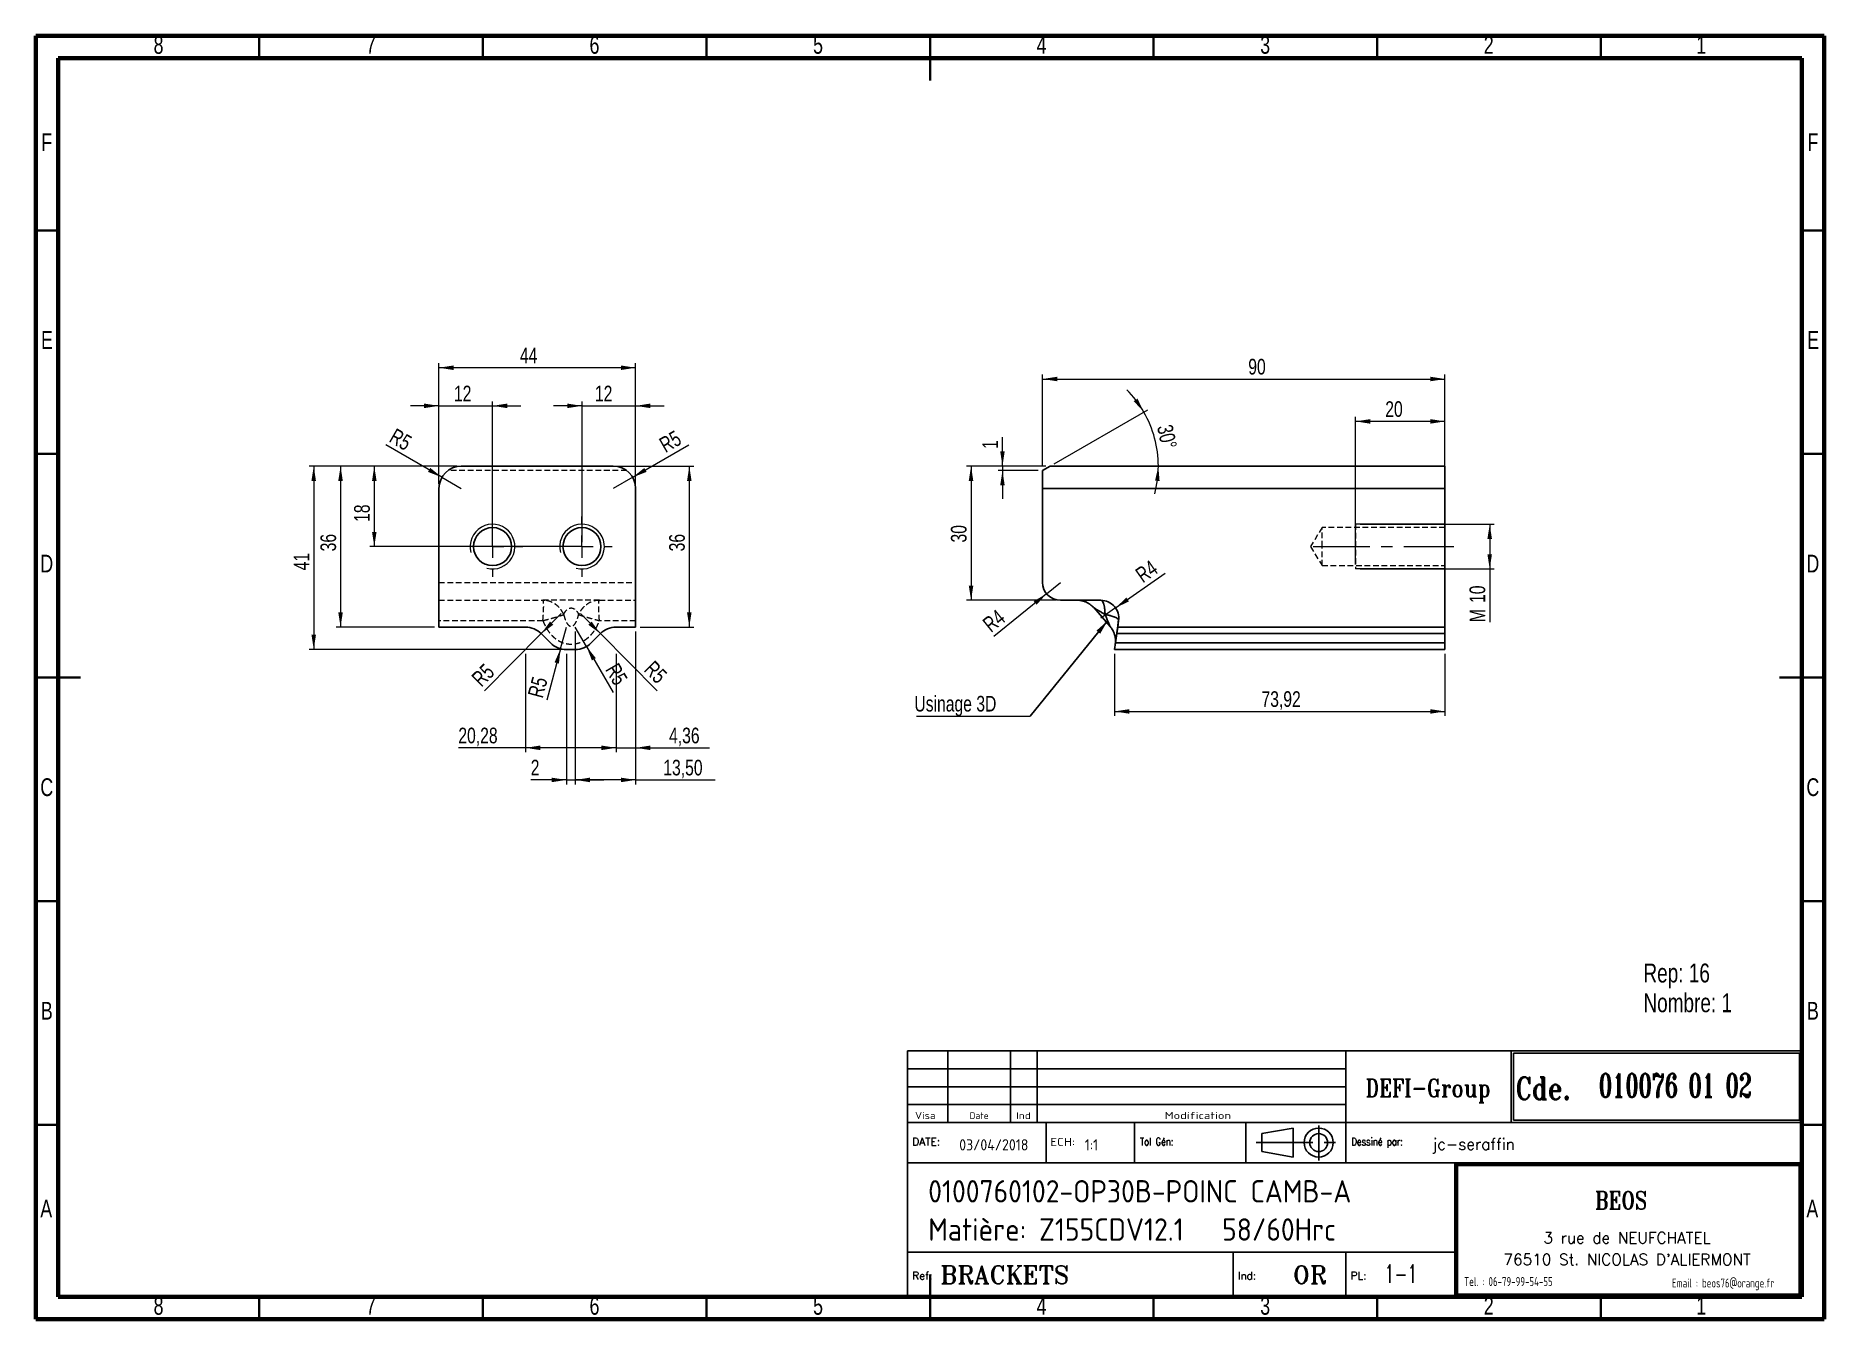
# Model space of a CAD drawing. Header units: millimetres. Extents: x 15 to 415, y 5 to 292.
import ezdxf

# ---------------------------------------------------------------- set-up
doc = ezdxf.new("R2010")
doc.units = ezdxf.units.MM
doc.linetypes.add('CENTERX2', pattern=[20.32, 12.7, -2.54, 2.54, -2.54])
doc.linetypes.add('HIDDEN', pattern=[1.905, 1.27, -0.635])
doc.layers.add('DIMENSIONS', color=176, linetype='Continuous')
doc.styles.add('SLDTEXTSTYLE0', font='TXT', dxfattribs={"width": 0.75})
doc.styles.add('SLDTEXTSTYLE1', font='ISOCP')
doc.styles.add('SLDTEXTSTYLE10', font='ISOCP', dxfattribs={"width": 1.147311})
doc.styles.add('SLDTEXTSTYLE11', font='ISOCP', dxfattribs={"width": 1.385904})
doc.styles.add('SLDTEXTSTYLE12', font='ISOCP', dxfattribs={"width": 1.246461})
doc.styles.add('SLDTEXTSTYLE13', font='ROMAND')
doc.styles.add('SLDTEXTSTYLE2', font='ROMANT', dxfattribs={"width": 0.8})
doc.styles.add('SLDTEXTSTYLE3', font='ISOCP', dxfattribs={"width": 0.8})
doc.styles.add('SLDTEXTSTYLE4', font='ROMANS', dxfattribs={"width": 0.8})
doc.styles.add('SLDTEXTSTYLE5', font='ROMANT')
doc.styles.add('SLDTEXTSTYLE6', font='ROMANS')
doc.styles.add('SLDTEXTSTYLE7', font='ROMANT', dxfattribs={"width": 0.65})
doc.styles.add('SLDTEXTSTYLE8', font='ISOCP', dxfattribs={"width": 1.446157})
doc.styles.add('SLDTEXTSTYLE9', font='ISOCP', dxfattribs={"width": 1.294402})
doc.dimstyles.new('SLDDIMSTYLE0', dxfattribs={"dimtxt": 3.5, "dimasz": 3.302, "dimexe": 0, "dimexo": 0.0625, "dimgap": 0.875, "dimtad": 1, "dimrnd": 1e-09, "dimzin": 12, "dimdsep": 46, "dimtxsty": 'SLDTEXTSTYLE0', "dimsah": 1, "dimcen": 0, "dimadec": 0, "dimazin": 3, "dimtfac": 1, "dimtofl": 0, "dimtmove": 0, "dimatfit": 3, "dimfxl": 1, "dimfrac": 2, "dimtolj": 1, "dimtzin": 12, "dimarcsym": 0})
doc.dimstyles.new('SLDDIMSTYLE1', dxfattribs={"dimtxt": 3.5, "dimasz": 3.302, "dimexe": 0, "dimexo": 0.0625, "dimgap": 0.875, "dimtad": 1, "dimrnd": 1e-09, "dimzin": 12, "dimdsep": 46, "dimtxsty": 'SLDTEXTSTYLE0', "dimsah": 1, "dimcen": 0.09, "dimadec": 0, "dimazin": 3, "dimtfac": 1, "dimtmove": 0, "dimatfit": 0, "dimfxl": 1, "dimfrac": 2, "dimtolj": 1, "dimtzin": 12, "dimarcsym": 0})
doc.dimstyles.new('SLDDIMSTYLE2', dxfattribs={"dimtxt": 3.5, "dimasz": 3.302, "dimexe": 0, "dimexo": 0.0625, "dimgap": 0.875, "dimtad": 1, "dimrnd": 1e-09, "dimzin": 12, "dimdsep": 46, "dimtxsty": 'SLDTEXTSTYLE0', "dimsah": 1, "dimcen": 0.09, "dimadec": 0, "dimazin": 3, "dimtfac": 1, "dimtofl": 0, "dimtmove": 0, "dimatfit": 3, "dimfxl": 1, "dimfrac": 2, "dimtolj": 1, "dimtzin": 12, "dimarcsym": 0})
doc.dimstyles.new('SLDDIMSTYLE3', dxfattribs={"dimtxt": 3.5, "dimasz": 3.302, "dimexe": 0, "dimexo": 0.0625, "dimgap": 0.875, "dimtad": 1, "dimrnd": 1e-09, "dimzin": 12, "dimdsep": 46, "dimtxsty": 'SLDTEXTSTYLE0', "dimsah": 1, "dimcen": 0, "dimadec": 0, "dimazin": 3, "dimtfac": 1, "dimtofl": 0, "dimtmove": 1, "dimatfit": 3, "dimfxl": 1, "dimfrac": 2, "dimtolj": 1, "dimtzin": 12, "dimarcsym": 0})
doc.dimstyles.new('SLDDIMSTYLE4', dxfattribs={"dimtxt": 3.5, "dimasz": 3.302, "dimexe": 0, "dimexo": 0.0625, "dimgap": 0.875, "dimtad": 1, "dimdec": 4, "dimzin": 12, "dimdsep": 46, "dimtxsty": 'SLDTEXTSTYLE0', "dimsah": 1, "dimcen": 0.09, "dimazin": 3, "dimtfac": 1, "dimtofl": 0, "dimtmove": 0, "dimatfit": 3, "dimfxl": 1, "dimfrac": 2, "dimtolj": 1, "dimtzin": 12, "dimarcsym": 0})
doc.dimstyles.new('SLDDIMSTYLE5', dxfattribs={"dimtxt": 0.18, "dimasz": 3.302, "dimexe": 0, "dimexo": 0.0625, "dimgap": 0, "dimtad": 0, "dimtih": 1, "dimtoh": 1, "dimdec": 0, "dimrnd": 1e-09, "dimzin": 0, "dimdsep": 46, "dimtxsty": 'Standard', "dimsah": 1, "dimcen": 0.09, "dimadec": 0, "dimazin": 0, "dimtfac": 3.302, "dimtdec": 0, "dimtofl": 0, "dimtmove": 0, "dimatfit": 3, "dimfxl": 1, "dimfrac": 2, "dimtolj": 1, "dimtzin": 0, "dimarcsym": 0})

msp = doc.modelspace()

# ---------------------------------------------------------------- texts
at = {"color": 7, "linetype": 'Continuous', "lineweight": 0, "char_height": 3.96875, "attachment_point": 2, "style": 'SLDTEXTSTYLE0'}
for s, insert in [('8', (42.46004, 291.97306)), ('6', (139.96004, 291.97306)), ('3', (289.96004, 291.97306)), ('2', (339.96004, 291.97306)), ('7', (89.96004, 291.97306)), ('5', (189.96004, 291.97306)), ('4', (239.96004, 291.97306)), ('1', (387.46004, 291.97306)), ('F', (17.45774, 270.22306)), ('F', (412.45774, 270.22306)), ('E', (17.50781, 225.97306)), ('E', (412.50781, 225.97306)), ('D', (17.45269, 175.97306)), ('D', (412.45269, 175.97306)), ('C', (17.45866, 125.97306)), ('C', (412.45866, 125.97306)), ('B', (17.4706, 75.97306)), ('B', (412.4706, 75.97306)), ('A', (17.33969, 31.72306)), ('A', (412.33969, 31.72306)), ('8', (42.46004, 9.97306)), ('7', (89.96004, 9.97306)), ('6', (139.96004, 9.97306)), ('5', (189.96004, 9.97306)), ('4', (239.96004, 9.97306)), ('3', (289.96004, 9.97306)), ('2', (339.96004, 9.97306)), ('1', (387.46004, 9.97306))]:
    msp.add_mtext(s, dxfattribs=dict(at, insert=insert))
at = {"layer": 'DIMENSIONS'}
for s, insert, char_height, attachment_point, style in [('DEFI-Group', (326.4195, 58.70072), 4, 2, 'SLDTEXTSTYLE2'), ('Cde.', (346, 59.12589), 5, 1, 'SLDTEXTSTYLE2'), ('010076 01 02', (364.6307, 59.93983), 5.2916667, 1, 'SLDTEXTSTYLE7'), ('Visa', (211.6551, 51.34751), 1.567052, 1, 'SLDTEXTSTYLE12'), ('Date', (223.82407, 51.28334), 1.492431, 1, 'SLDTEXTSTYLE10'), ('Ind', (234.25446, 51.28334), 1.492431, 1, 'SLDTEXTSTYLE11'), ('Modification', (267.48919, 51.34751), 1.5670523, 1, 'SLDTEXTSTYLE8'), ('DATE:', (211.03411, 45.59841), 1.727675, 1, 'SLDTEXTSTYLE6'), ('03/04/2018', (221.53289, 45.25347), 2.5, 1, 'SLDTEXTSTYLE1'), ('ECH:', (241.91066, 45.55991), 1.814059, 1, 'SLDTEXTSTYLE9'), ('1:1', (249.61977, 45.24035), 2.5, 1, 'SLDTEXTSTYLE1'), ('Tol Gén:', (261.95157, 45.59841), 1.727675, 1, 'SLDTEXTSTYLE4'), ('Dessiné par:', (309.22087, 45.59841), 1.7276752, 1, 'SLDTEXTSTYLE4'), ('jc-seraffin', (327.35515, 45.41997), 2.5, 1, 'SLDTEXTSTYLE5'), ('0100760102-OP30B-POINC CAMB-A', (214.60273, 36.10658), 5, 1, 'SLDTEXTSTYLE1'), ('BEOS', (369.57079, 33.59488), 4, 2, 'SLDTEXTSTYLE2'), ('Matière: Z155CDV12.1   58/60Hrc', (214.60273, 27.56351), 5, 1, 'SLDTEXTSTYLE1'), ('3 rue de NEUFCHATEL', (370.90924, 24.44835), 2.5, 2, 'SLDTEXTSTYLE13'), ('BRACKETS', (217.33673, 16.95138), 4, 1, 'SLDTEXTSTYLE5'), ('OR', (296.19394, 16.95138), 4, 1, 'SLDTEXTSTYLE5'), ('1-1', (316.65089, 17.17305), 4, 1, 'SLDTEXTSTYLE7'), ("76510 St. NICOLAS D'ALIERMONT", (370.90254, 19.62324), 2.5, 2, 'SLDTEXTSTYLE13'), ('Ref:', (211.03411, 15.59841), 1.727675, 1, 'SLDTEXTSTYLE6'), ('Ind:', (283.82565, 15.59841), 1.727675, 1, 'SLDTEXTSTYLE6'), ('PL:', (309.03411, 15.59841), 1.727675, 1, 'SLDTEXTSTYLE6'), ('Tel. : 06-79-99-54-55', (344.36027, 14.42858), 2, 2, 'SLDTEXTSTYLE3'), ('Email : beos76@orange.fr', (392.37248, 14.0972), 2, 2, 'SLDTEXTSTYLE3')]:
    msp.add_mtext(s, dxfattribs=dict(at, insert=insert, char_height=char_height, attachment_point=attachment_point, style=style))

# ---------------------------------------------------------------- blocks, each defined once
blk = doc.blocks.new('SW_NOTE_0')
at = {"color": 0, "linetype": 'Continuous', "lineweight": 0, "char_height": 4.233, "attachment_point": 1, "style": 'SLDTEXTSTYLE0'}
for s, insert in [('Rep: 16', (0, 5.46)), ('Nombre: 1', (0, -1.19))]:
    blk.add_mtext(s, dxfattribs=dict(at, insert=insert))
blk = doc.blocks.new('_D')
at = {"color": 7, "linetype": 'Continuous', "lineweight": 18}
for q in [(93.31, 200.52), (110.17, 190.79)]:
    blk.add_line((105.84, 193.29), q, dxfattribs=at)
blk.add_solid([(105.84, 193.29), (103.23, 195.38), (102.72, 194.5)], dxfattribs=at)
at = {"color": 7, "linetype": 'Continuous', "lineweight": 18, "insert": (95.54, 204.4), "char_height": 3.5, "attachment_point": 1, "rotation": 330, "style": 'SLDTEXTSTYLE0'}
blk.add_mtext('R5', dxfattribs=at)
blk = doc.blocks.new('_D_1')
at = {"color": 7, "linetype": 'Continuous', "lineweight": 18}
for q in [(161.03, 200.52), (144.17, 190.79)]:
    blk.add_line((148.5, 193.29), q, dxfattribs=at)
blk.add_solid([(148.5, 193.29), (151.61, 194.5), (151.1, 195.38)], dxfattribs=at)
at = {"color": 7, "linetype": 'Continuous', "lineweight": 18, "insert": (154.09, 201.69), "char_height": 3.5, "attachment_point": 1, "rotation": 30, "style": 'SLDTEXTSTYLE0'}
blk.add_mtext('R5', dxfattribs=at)
blk = doc.blocks.new('_D_2')
at = {"color": 7, "linetype": 'Continuous', "lineweight": 18}
for p, q in [((105.17, 209.27), (98.82, 209.27)), ((105.17, 191.79), (105.17, 210.27)), ((105.17, 209.27), (117.17, 209.27)), ((117.17, 178.79), (117.17, 210.27)), ((117.17, 209.27), (123.52, 209.27))]:
    blk.add_line(p, q, dxfattribs=at)
for points in [[(105.17, 209.27), (101.86, 209.78), (101.86, 208.76)], [(117.17, 209.27), (120.47, 208.76), (120.47, 209.78)]]:
    blk.add_solid(points, dxfattribs=at)
at = {"color": 7, "linetype": 'Continuous', "lineweight": 18, "insert": (108.53, 213.78), "char_height": 3.5, "attachment_point": 1, "style": 'SLDTEXTSTYLE0'}
blk.add_mtext('12', dxfattribs=at)
blk = doc.blocks.new('_D_3')
at = {"color": 7, "linetype": 'Continuous', "lineweight": 18}
for p, q in [((137.17, 209.27), (130.82, 209.27)), ((137.17, 178.79), (137.17, 210.27)), ((137.17, 209.27), (149.17, 209.27)), ((149.17, 191.79), (149.17, 210.27)), ((149.17, 209.27), (155.52, 209.27))]:
    blk.add_line(p, q, dxfattribs=at)
for points in [[(137.17, 209.27), (133.86, 209.78), (133.86, 208.76)], [(149.17, 209.27), (152.47, 208.76), (152.47, 209.78)]]:
    blk.add_solid(points, dxfattribs=at)
at = {"color": 7, "linetype": 'Continuous', "lineweight": 18, "insert": (140.06, 213.78), "char_height": 3.5, "attachment_point": 1, "style": 'SLDTEXTSTYLE0'}
blk.add_mtext('12', dxfattribs=at)
blk = doc.blocks.new('_D_4')
at = {"color": 7, "linetype": 'Continuous', "lineweight": 18}
for p, q in [((105.17, 191.79), (105.17, 218.79)), ((149.17, 217.79), (105.17, 217.79)), ((149.17, 191.79), (149.17, 218.79))]:
    blk.add_line(p, q, dxfattribs=at)
for points in [[(105.17, 217.79), (108.47, 217.28), (108.47, 218.3)], [(149.17, 217.79), (145.86, 218.3), (145.86, 217.28)]]:
    blk.add_solid(points, dxfattribs=at)
at = {"color": 7, "linetype": 'Continuous', "lineweight": 18, "insert": (123.28, 222.3), "char_height": 3.5, "attachment_point": 1, "style": 'SLDTEXTSTYLE0'}
blk.add_mtext('44', dxfattribs=at)
blk = doc.blocks.new('_D_5')
at = {"color": 7, "linetype": 'Continuous', "lineweight": 18}
for p, q in [((109.17, 195.79), (89.71, 195.79)), ((90.71, 195.79), (90.71, 177.79)), ((136.17, 177.79), (89.71, 177.79))]:
    blk.add_line(p, q, dxfattribs=at)
for points in [[(90.71, 195.79), (90.21, 192.49), (91.22, 192.49)], [(90.71, 177.79), (91.22, 181.09), (90.21, 181.09)]]:
    blk.add_solid(points, dxfattribs=at)
at = {"color": 7, "linetype": 'Continuous', "lineweight": 18, "insert": (86.2, 183.31), "char_height": 3.5, "attachment_point": 1, "rotation": 90, "style": 'SLDTEXTSTYLE0'}
blk.add_mtext('18', dxfattribs=at)
blk = doc.blocks.new('_D_6')
at = {"color": 7, "linetype": 'Continuous', "lineweight": 18}
for p, q in [((109.17, 195.79), (82.17, 195.79)), ((83.17, 195.79), (83.17, 159.79)), ((104.17, 159.79), (82.17, 159.79))]:
    blk.add_line(p, q, dxfattribs=at)
for points in [[(83.17, 195.79), (82.66, 192.49), (83.67, 192.49)], [(83.17, 159.79), (83.67, 163.09), (82.66, 163.09)]]:
    blk.add_solid(points, dxfattribs=at)
at = {"color": 7, "linetype": 'Continuous', "lineweight": 18, "insert": (78.66, 176.72), "char_height": 3.5, "attachment_point": 1, "rotation": 90, "style": 'SLDTEXTSTYLE0'}
blk.add_mtext('36', dxfattribs=at)
blk = doc.blocks.new('_D_7')
at = {"color": 7, "linetype": 'Continuous', "lineweight": 18}
for p, q in [((145.17, 195.79), (162.17, 195.79)), ((161.17, 195.79), (161.17, 159.79)), ((150.17, 159.79), (162.17, 159.79))]:
    blk.add_line(p, q, dxfattribs=at)
for points in [[(161.17, 195.79), (160.66, 192.49), (161.67, 192.49)], [(161.17, 159.79), (161.67, 163.09), (160.66, 163.09)]]:
    blk.add_solid(points, dxfattribs=at)
at = {"color": 7, "linetype": 'Continuous', "lineweight": 18, "insert": (156.65, 176.72), "char_height": 3.5, "attachment_point": 1, "rotation": 90, "style": 'SLDTEXTSTYLE0'}
blk.add_mtext('36', dxfattribs=at)
blk = doc.blocks.new('_D_8')
at = {"color": 7, "linetype": 'Continuous', "lineweight": 18}
for p, q in [((109.17, 195.79), (76.17, 195.79)), ((77.17, 195.79), (77.17, 154.79)), ((132.67, 154.79), (76.17, 154.79))]:
    blk.add_line(p, q, dxfattribs=at)
for points in [[(77.17, 195.79), (76.66, 192.49), (77.67, 192.49)], [(77.17, 154.79), (77.67, 158.09), (76.66, 158.09)]]:
    blk.add_solid(points, dxfattribs=at)
at = {"color": 7, "linetype": 'Continuous', "lineweight": 18, "insert": (72.66, 172.48), "char_height": 3.5, "attachment_point": 1, "rotation": 90, "style": 'SLDTEXTSTYLE0'}
blk.add_mtext('41', dxfattribs=at)
blk = doc.blocks.new('_D_9')
at = {"color": 7, "linetype": 'Continuous', "lineweight": 18}
for p, q in [((135.67, 158.79), (135.67, 124.61)), ((149.17, 158.79), (149.17, 124.61)), ((149.17, 125.61), (135.67, 125.61)), ((149.17, 125.61), (166.98, 125.61))]:
    blk.add_line(p, q, dxfattribs=at)
for points in [[(135.67, 125.61), (138.97, 125.1), (138.97, 126.12)], [(149.17, 125.61), (145.86, 126.12), (145.86, 125.1)]]:
    blk.add_solid(points, dxfattribs=at)
at = {"color": 7, "linetype": 'Continuous', "lineweight": 18, "insert": (155.35, 130.12), "char_height": 3.5, "attachment_point": 1, "style": 'SLDTEXTSTYLE0'}
blk.add_mtext('13,50', dxfattribs=at)
blk = doc.blocks.new('_D_10')
at = {"color": 7, "linetype": 'Continuous', "lineweight": 18}
for p, q in [((133.67, 153.79), (133.67, 124.61)), ((135.67, 153.79), (135.67, 124.61)), ((133.67, 125.61), (125.7, 125.61)), ((133.67, 125.61), (135.67, 125.61)), ((135.67, 125.61), (142.02, 125.61))]:
    blk.add_line(p, q, dxfattribs=at)
for points in [[(133.67, 125.61), (130.36, 126.12), (130.36, 125.1)], [(135.67, 125.61), (138.97, 125.1), (138.97, 126.12)]]:
    blk.add_solid(points, dxfattribs=at)
at = {"color": 7, "linetype": 'Continuous', "lineweight": 18, "insert": (125.7, 130.12), "char_height": 3.5, "attachment_point": 1, "style": 'SLDTEXTSTYLE0'}
blk.add_mtext('2', dxfattribs=at)
blk = doc.blocks.new('_D_11')
at = {"color": 7, "linetype": 'Continuous', "lineweight": 18}
for q in [(136.81, 162.84), (153.95, 145.52)]:
    blk.add_line((141.27, 158.32), q, dxfattribs=at)
blk.add_solid([(141.27, 158.32), (139.31, 161.03), (138.59, 160.31)], dxfattribs=at)
at = {"color": 7, "linetype": 'Continuous', "lineweight": 18, "insert": (153.31, 152.54), "char_height": 3.5, "attachment_point": 1, "rotation": 315, "style": 'SLDTEXTSTYLE0'}
blk.add_mtext('R5', dxfattribs=at)
blk = doc.blocks.new('_D_12')
at = {"color": 7, "linetype": 'Continuous', "lineweight": 18}
for q in [(132.53, 162.84), (115.38, 145.52)]:
    blk.add_line((128.06, 158.32), q, dxfattribs=at)
blk.add_solid([(128.06, 158.32), (130.74, 160.31), (130.02, 161.03)], dxfattribs=at)
at = {"color": 7, "linetype": 'Continuous', "lineweight": 18, "insert": (112.19, 148.71), "char_height": 3.5, "attachment_point": 1, "rotation": 45, "style": 'SLDTEXTSTYLE0'}
blk.add_mtext('R5', dxfattribs=at)
blk = doc.blocks.new('_D_13')
at = {"color": 7, "linetype": 'Continuous', "lineweight": 18}
for q in [(133.67, 159.79), (129.29, 143.47)]:
    blk.add_line((132.37, 154.96), q, dxfattribs=at)
blk.add_solid([(132.37, 154.96), (131.03, 151.9), (132.01, 151.64)], dxfattribs=at)
at = {"color": 7, "linetype": 'Continuous', "lineweight": 18, "insert": (124.98, 144.62), "char_height": 3.5, "attachment_point": 1, "rotation": 75, "style": 'SLDTEXTSTYLE0'}
blk.add_mtext('R5', dxfattribs=at)
blk = doc.blocks.new('_D_14')
at = {"color": 7, "linetype": 'Continuous', "lineweight": 18}
for q in [(135.67, 159.79), (144.13, 145.13)]:
    blk.add_line((138.17, 155.46), q, dxfattribs=at)
blk.add_solid([(138.17, 155.46), (139.38, 152.34), (140.26, 152.85)], dxfattribs=at)
at = {"color": 7, "linetype": 'Continuous', "lineweight": 18, "insert": (145.28, 152.06), "char_height": 3.5, "attachment_point": 1, "rotation": 300, "style": 'SLDTEXTSTYLE0'}
blk.add_mtext('R5', dxfattribs=at)
blk = doc.blocks.new('_D_15')
at = {"color": 7, "linetype": 'Continuous', "lineweight": 18}
for p, q in [((149.17, 158.79), (149.17, 131.79)), ((144.81, 153.79), (144.81, 131.79)), ((144.81, 132.79), (138.46, 132.79)), ((144.81, 132.79), (149.17, 132.79)), ((149.17, 132.79), (165.69, 132.79))]:
    blk.add_line(p, q, dxfattribs=at)
for points in [[(144.81, 132.79), (141.51, 133.3), (141.51, 132.28)], [(149.17, 132.79), (152.47, 132.28), (152.47, 133.3)]]:
    blk.add_solid(points, dxfattribs=at)
at = {"color": 7, "linetype": 'Continuous', "lineweight": 18, "insert": (156.64, 137.3), "char_height": 3.5, "attachment_point": 1, "style": 'SLDTEXTSTYLE0'}
blk.add_mtext('4,36', dxfattribs=at)
blk = doc.blocks.new('_D_16')
at = {"color": 7, "linetype": 'Continuous', "lineweight": 18}
for p, q in [((124.52, 153.79), (124.52, 131.79)), ((144.81, 153.79), (144.81, 131.79)), ((124.52, 132.79), (109.51, 132.79)), ((144.81, 132.79), (124.52, 132.79))]:
    blk.add_line(p, q, dxfattribs=at)
for points in [[(124.52, 132.79), (127.83, 132.28), (127.83, 133.3)], [(144.81, 132.79), (141.51, 133.3), (141.51, 132.28)]]:
    blk.add_solid(points, dxfattribs=at)
at = {"color": 7, "linetype": 'Continuous', "lineweight": 18, "insert": (109.51, 137.3), "char_height": 3.5, "attachment_point": 1, "style": 'SLDTEXTSTYLE0'}
blk.add_mtext('20,28', dxfattribs=at)
blk = doc.blocks.new('SW_CENTERMARKSYMBOL_0')
at = {"color": 0, "linetype": 'Continuous', "lineweight": 0}
for p, q in [((0, 5), (0, 6.75)), ((-5, 0), (-6.75, 0)), ((0, 0), (-2.5, 0)), ((0, 0), (0, 2.5)), ((0, 0), (0, -2.5)), ((0, 0), (2.5, 0)), ((5, 0), (6.75, 0)), ((0, -5), (0, -6.75))]:
    blk.add_line(p, q, dxfattribs=at)
blk = doc.blocks.new('SW_CENTERMARKSYMBOL_1')
at = {"color": 0, "linetype": 'Continuous', "lineweight": 0}
for p, q in [((0, 5), (0, 6.75)), ((-5, 0), (-6.75, 0)), ((0, 0), (-2.5, 0)), ((0, 0), (0, 2.5)), ((0, 0), (0, -2.5)), ((0, 0), (2.5, 0)), ((5, 0), (6.75, 0)), ((0, -5), (0, -6.75))]:
    blk.add_line(p, q, dxfattribs=at)
blk = doc.blocks.new('_D_17')
at = {"color": 7, "linetype": 'Continuous', "lineweight": 18}
for p, q in [((311.18, 182.79), (341.18, 182.79)), ((340.18, 182.79), (340.18, 172.79)), ((311.18, 172.79), (341.18, 172.79)), ((340.18, 172.79), (340.18, 160.9))]:
    blk.add_line(p, q, dxfattribs=at)
for points in [[(340.18, 182.79), (339.67, 179.49), (340.69, 179.49)], [(340.18, 172.79), (340.69, 176.09), (339.67, 176.09)]]:
    blk.add_solid(points, dxfattribs=at)
at = {"color": 7, "linetype": 'Continuous', "lineweight": 18, "char_height": 3.5, "attachment_point": 1, "rotation": 90, "style": 'SLDTEXTSTYLE0'}
for s, insert in [('10', (335.67, 165.19)), ('M', (335.67, 160.9))]:
    blk.add_mtext(s, dxfattribs=dict(at, insert=insert))
blk = doc.blocks.new('_D_18')
at = {"color": 7, "linetype": 'Continuous', "lineweight": 18}
for p, q in [((310.18, 173.79), (310.18, 206.79)), ((330.18, 205.79), (310.18, 205.79)), ((330.18, 173.79), (330.18, 206.79))]:
    blk.add_line(p, q, dxfattribs=at)
for points in [[(310.18, 205.79), (313.48, 205.28), (313.48, 206.3)], [(330.18, 205.79), (326.88, 206.3), (326.88, 205.28)]]:
    blk.add_solid(points, dxfattribs=at)
at = {"color": 7, "linetype": 'Continuous', "lineweight": 18, "insert": (316.82, 210.3), "char_height": 3.5, "attachment_point": 1, "style": 'SLDTEXTSTYLE0'}
blk.add_mtext('20', dxfattribs=at)
blk = doc.blocks.new('_D_19')
at = {"color": 7, "linetype": 'Continuous', "lineweight": 18}
for p, q in [((231.21, 195.79), (231.21, 202.23)), ((240.91, 195.79), (230.21, 195.79)), ((239.18, 194.79), (230.21, 194.79)), ((231.21, 195.79), (231.21, 194.79)), ((231.21, 194.79), (231.21, 188.44))]:
    blk.add_line(p, q, dxfattribs=at)
for points in [[(231.21, 195.79), (231.71, 199.09), (230.7, 199.09)], [(231.21, 194.79), (230.7, 191.49), (231.71, 191.49)]]:
    blk.add_solid(points, dxfattribs=at)
at = {"color": 7, "linetype": 'Continuous', "lineweight": 18, "insert": (226.69, 199.64), "char_height": 3.5, "attachment_point": 1, "rotation": 90, "style": 'SLDTEXTSTYLE0'}
blk.add_mtext('1', dxfattribs=at)
blk = doc.blocks.new('_D_20')
at = {"color": 7, "linetype": 'Continuous', "lineweight": 18}
blk.add_line((242.78, 196.29), (263.7, 208.37), dxfattribs=at)
for start, end in [(30, 44.9497), (0, 30), (345.0503, 0)]:
    blk.add_arc((241.91, 195.79), 24.16, start, end, dxfattribs=at)
for points in [[(262.83, 207.87), (261.41, 210.89), (260.57, 210.32)], [(266.07, 195.79), (265.34, 192.53), (266.35, 192.46)]]:
    blk.add_solid(points, dxfattribs=at)
at = {"color": 7, "linetype": 'Continuous', "lineweight": 18, "insert": (269.17, 205.34), "char_height": 3.5, "attachment_point": 1, "rotation": 282.304, "style": 'SLDTEXTSTYLE0'}
blk.add_mtext('30°', dxfattribs=at)
blk = doc.blocks.new('_D_21')
at = {"color": 7, "linetype": 'Continuous', "lineweight": 18}
for p, q in [((240.91, 195.79), (223.18, 195.79)), ((224.18, 195.79), (224.18, 165.79)), ((243.18, 165.79), (223.18, 165.79))]:
    blk.add_line(p, q, dxfattribs=at)
for points in [[(224.18, 195.79), (223.67, 192.49), (224.69, 192.49)], [(224.18, 165.79), (224.69, 169.09), (223.67, 169.09)]]:
    blk.add_solid(points, dxfattribs=at)
at = {"color": 7, "linetype": 'Continuous', "lineweight": 18, "insert": (219.67, 178.7), "char_height": 3.5, "attachment_point": 1, "rotation": 90, "style": 'SLDTEXTSTYLE0'}
blk.add_mtext('30', dxfattribs=at)
blk = doc.blocks.new('_D_22')
at = {"color": 7, "linetype": 'Continuous', "lineweight": 18}
for q in [(267.6, 171.84), (253.22, 161.79)]:
    blk.add_line((256.5, 164.08), q, dxfattribs=at)
blk.add_solid([(256.5, 164.08), (259.5, 165.55), (258.91, 166.39)], dxfattribs=at)
at = {"color": 7, "linetype": 'Continuous', "lineweight": 18, "insert": (260.6, 172.4), "char_height": 3.5, "attachment_point": 1, "rotation": 34.948, "style": 'SLDTEXTSTYLE0'}
blk.add_mtext('R4', dxfattribs=at)
blk = doc.blocks.new('_D_23')
at = {"color": 7, "linetype": 'Continuous', "lineweight": 18}
for q in [(244.18, 169.79), (229.28, 157.67)]:
    blk.add_line((241.08, 167.26), q, dxfattribs=at)
blk.add_solid([(241.08, 167.26), (238.19, 165.57), (238.84, 164.79)], dxfattribs=at)
at = {"color": 7, "linetype": 'Continuous', "lineweight": 18, "insert": (226.45, 161.14), "char_height": 3.5, "attachment_point": 1, "rotation": 39.1258, "style": 'SLDTEXTSTYLE0'}
blk.add_mtext('R4', dxfattribs=at)
blk = doc.blocks.new('_D_24')
at = {"color": 7, "linetype": 'Continuous', "lineweight": 18}
for p, q in [((256.26, 153.79), (256.26, 139.93)), ((330.18, 153.79), (330.18, 139.93)), ((256.26, 140.93), (330.18, 140.93))]:
    blk.add_line(p, q, dxfattribs=at)
for points in [[(256.26, 140.93), (259.57, 140.42), (259.57, 141.43)], [(330.18, 140.93), (326.88, 141.43), (326.88, 140.42)]]:
    blk.add_solid(points, dxfattribs=at)
at = {"color": 7, "linetype": 'Continuous', "lineweight": 18, "insert": (289.14, 145.44), "char_height": 3.5, "attachment_point": 1, "style": 'SLDTEXTSTYLE0'}
blk.add_mtext('73,92', dxfattribs=at)
blk = doc.blocks.new('_D_25')
at = {"color": 7, "linetype": 'Continuous', "lineweight": 18}
for p, q in [((240.18, 195.79), (240.18, 216.27)), ((330.18, 196.79), (330.18, 216.27)), ((240.18, 215.27), (330.18, 215.27))]:
    blk.add_line(p, q, dxfattribs=at)
for points in [[(240.18, 215.27), (243.48, 214.76), (243.48, 215.78)], [(330.18, 215.27), (326.88, 215.78), (326.88, 214.76)]]:
    blk.add_solid(points, dxfattribs=at)
at = {"color": 7, "linetype": 'Continuous', "lineweight": 18, "insert": (286.18, 219.78), "char_height": 3.5, "attachment_point": 1, "style": 'SLDTEXTSTYLE0'}
blk.add_mtext('90', dxfattribs=at)
blk = doc.blocks.new('SW_NOTE_1')
at = {"color": 0, "linetype": 'Continuous', "lineweight": 0}
blk.add_line((-25.44, 0), (0, 0), dxfattribs=at)
at = {"color": 0, "linetype": 'Continuous', "lineweight": 0, "insert": (-25.93, 4.52), "char_height": 3.5, "attachment_point": 1, "style": 'SLDTEXTSTYLE0'}
blk.add_mtext('Usinage 3D', dxfattribs=at)

# ---------------------------------------------------------------- dimensions: what is measured, and where the dimension line sits
at = {"color": 7, "linetype": 'Continuous', "lineweight": 18}
for base, p1, p2, dimstyle, picture, middle in [((105.16677, 217.78809), (149.16677, 190.78809), (105.16677, 190.78809), 'SLDDIMSTYLE2', '_D_4', (125.8617, 217.78809)), ((330.17949, 215.26919), (240.17949, 194.78809), (330.17949, 195.78809), 'SLDDIMSTYLE2', '_D_25', (288.76704, 215.26919)), ((117.16677, 209.27221), (105.16677, 190.78809), (117.16677, 177.78809), 'SLDDIMSTYLE1', '_D_2', (111.11252, 209.27221)), ((149.16677, 209.27221), (137.16677, 177.78809), (149.16677, 190.78809), 'SLDDIMSTYLE1', '_D_3', (142.65066, 209.27221)), ((310.17949, 205.78809), (330.17949, 172.78809), (310.17949, 172.78809), 'SLDDIMSTYLE1', '_D_18', (319.4066, 205.78809)), ((135.66677, 125.61124), (149.16677, 159.78809), (135.66677, 159.78809), 'SLDDIMSTYLE2', '_D_9', (161.16559, 125.61124)), ((149.16677, 132.78809), (144.80891, 154.78809), (149.16677, 159.78809), 'SLDDIMSTYLE1', '_D_15', (161.16559, 132.78809)), ((124.52464, 132.78809), (144.80891, 154.78809), (124.52464, 154.78809), 'SLDDIMSTYLE2', '_D_16', (115.32562, 132.78809)), ((135.66677, 125.61124), (133.66677, 154.78809), (135.66677, 154.78809), 'SLDDIMSTYLE1', '_D_10', (126.98891, 125.61124)), ((330.17949, 140.92595), (256.26414, 154.78809), (330.17949, 154.78809), 'SLDDIMSTYLE2', '_D_24', (294.95628, 140.92595))]:
    dim = msp.add_linear_dim(base=base, p1=p1, p2=p2, dimstyle=dimstyle, dxfattribs=at)
    dim.commit()
    dim.dimension.update_dxf_attribs({"geometry": picture, "text_midpoint": middle, "dimtype": 160})
dim = msp.add_angular_dim_2l(base=(265.24647, 202.04067), line1=((240.17949, 194.78809), (241.91154, 195.78809)), line2=((330.17949, 195.78809), (241.91154, 195.78809)), dimstyle='SLDDIMSTYLE4', dxfattribs=at)
dim.commit()
dim.dimension.update_dxf_attribs({"geometry": '_D_20', "text_midpoint": (265.51475, 200.93614), "dimtype": 162})
for center, mpoint, dimstyle, picture, middle in [((110.16677, 190.78809), (105.83665, 193.28809), 'SLDDIMSTYLE0', '_D', (95.46104, 199.27847)), ((144.16677, 190.78809), (148.4969, 193.28809), 'SLDDIMSTYLE0', '_D_1', (158.87253, 199.27847)), ((253.21933, 161.78809), (256.49802, 164.07942), 'SLDDIMSTYLE0', '_D_22', (265.58793, 170.43196)), ((244.17949, 169.78809), (241.07644, 167.26399), 'SLDDIMSTYLE0', '_D_23', (231.20492, 159.23425)), ((124.52464, 154.78809), (128.06017, 158.32363), 'SLDDIMSTYLE3', '_D_12', (116.98941, 147.25286)), ((144.80891, 154.78809), (141.27337, 158.32363), 'SLDDIMSTYLE3', '_D_11', (152.34416, 147.25286)), ((133.66677, 159.78809), (132.37268, 154.95846), 'SLDDIMSTYLE0', '_D_13', (129.9279, 145.83441)), ((135.66677, 159.78809), (138.16677, 155.45797), 'SLDDIMSTYLE0', '_D_14', (142.90401, 147.25286))]:
    dim = msp.add_radius_dim(center=center, mpoint=mpoint, dimstyle=dimstyle, dxfattribs=at)
    dim.commit()
    dim.dimension.update_dxf_attribs({"geometry": picture, "text_midpoint": middle, "dimtype": 164})
for base, p1, p2, dimstyle, picture, middle in [((231.20509, 194.78809), (241.91154, 195.78809), (240.17949, 194.78809), 'SLDDIMSTYLE1', '_D_19', (231.20509, 200.93614)), ((77.16675, 154.78809), (110.16677, 195.78809), (133.66677, 154.78809), 'SLDDIMSTYLE2', '_D_8', (77.16675, 175.06667)), ((83.16675, 159.78809), (110.16677, 195.78809), (105.16677, 159.78809), 'SLDDIMSTYLE2', '_D_6', (83.16675, 179.30314)), ((90.71472, 177.78809), (110.16677, 195.78809), (137.16677, 177.78809), 'SLDDIMSTYLE1', '_D_5', (90.71472, 185.8932)), ((161.16559, 159.78809), (144.16677, 195.78809), (149.16677, 159.78809), 'SLDDIMSTYLE2', '_D_7', (161.16559, 179.30314)), ((224.17949, 165.78809), (241.91154, 195.78809), (244.17949, 165.78809), 'SLDDIMSTYLE2', '_D_21', (224.17949, 181.28383))]:
    dim = msp.add_linear_dim(base=base, p1=p1, p2=p2, angle=90, dimstyle=dimstyle, dxfattribs=at)
    dim.commit()
    dim.dimension.update_dxf_attribs({"geometry": picture, "text_midpoint": middle, "dimtype": 160})
dim = msp.add_linear_dim(base=(340.17949, 172.78809), p1=(310.17949, 182.78809), p2=(310.17949, 172.78809), angle=90, text='M10<>', dimstyle='SLDDIMSTYLE2', dxfattribs=at)
dim.commit()
dim.dimension.update_dxf_attribs({"geometry": '_D_17', "text_midpoint": (340.17949, 165.63008), "dimtype": 160})

# ---------------------------------------------------------------- linework, layer by layer
at = {"color": 7, "linetype": 'Continuous', "lineweight": 70}
for p, q in [((15, 5), (15, 292)), ((15, 292), (415, 292)), ((415, 292), (415, 5)), ((20, 10), (20, 287)), ((20, 287), (410, 287)), ((410, 287), (410, 10)), ((410, 10), (20, 10)), ((415, 5), (15, 5))]:
    msp.add_line(p, q, dxfattribs=at)
at = {"color": 7, "linetype": 'Continuous', "lineweight": 35}
for p, q in [((65, 287), (65, 292)), ((115, 287), (115, 292)), ((165, 287), (165, 292)), ((215, 292), (215, 282)), ((215, 287), (215, 292)), ((265, 287), (265, 292)), ((315, 287), (315, 292)), ((365, 287), (365, 292)), ((20, 248.5), (15, 248.5)), ((410, 248.5), (415, 248.5)), ((20, 198.5), (15, 198.5)), ((410, 198.5), (415, 198.5)), ((15, 148.5), (25, 148.5)), ((20, 148.5), (15, 148.5)), ((415, 148.5), (405, 148.5)), ((410, 148.5), (415, 148.5)), ((20, 98.5), (15, 98.5)), ((410, 98.5), (415, 98.5)), ((20, 48.5), (15, 48.5)), ((410, 48.5), (415, 48.5)), ((215, 5), (215, 15)), ((65, 10), (65, 5)), ((115, 10), (115, 5)), ((165, 10), (165, 5)), ((215, 10), (215, 5)), ((265, 10), (265, 5)), ((315, 10), (315, 5)), ((365, 10), (365, 5))]:
    msp.add_line(p, q, dxfattribs=at)
at = {"color": 7, "linetype": 'HIDDEN', "lineweight": 18}
for p, q in [((147.16677, 194.78809), (107.16677, 194.78809)), ((240.17949, 190.78809), (330.17949, 190.78809)), ((302.67949, 182.03809), (300.12583, 177.78809)), ((302.67949, 177.78809), (302.67949, 182.03809)), ((330.17949, 182.03809), (302.67949, 182.03809)), ((310.17949, 182.78809), (310.17949, 172.78809)), ((310.17949, 182.78809), (310.17949, 172.78809)), ((300.12583, 177.78809), (302.67949, 173.53809)), ((302.67949, 173.53809), (302.67949, 177.78809)), ((302.67949, 173.53809), (330.17949, 173.53809)), ((105.16677, 169.78809), (149.16677, 169.78809)), ((105.16677, 165.78809), (128.4203, 165.78809)), ((128.484, 165.69391), (128.42025, 165.78809)), ((141.00605, 165.70576), (141.05509, 165.78809)), ((141.07234, 165.78809), (149.16677, 165.78809)), ((128.42025, 161.22494), (105.16677, 161.22494)), ((149.16677, 161.22494), (141.07234, 161.22494)), ((256.47239, 156.25256), (330.17949, 156.25256)), ((256.76691, 158.32363), (330.17949, 158.32363)), ((256.77211, 158.36021), (256.77683, 158.39342))]:
    msp.add_line(p, q, dxfattribs=at)
at = {"color": 7, "linetype": 'Continuous', "lineweight": 25}
for p, q in [((144.16677, 195.78809), (110.16677, 195.78809)), ((240.17949, 194.78809), (241.91154, 195.78809)), ((240.17949, 194.78809), (240.17949, 190.78809)), ((241.91154, 195.78809), (330.17949, 195.78809)), ((330.17949, 195.78809), (330.17949, 190.78809)), ((105.16677, 190.78809), (105.16677, 159.78809)), ((149.16677, 159.78809), (149.16677, 190.78809)), ((240.17949, 190.78809), (240.17949, 169.78809)), ((240.17949, 190.78809), (330.17949, 190.78809)), ((330.17949, 190.78809), (330.17949, 159.78809)), ((244.17949, 165.78809), (253.21933, 165.78809)), ((251.6951, 164.0653), (255.25924, 159.95847)), ((257.17949, 161.22494), (256.97516, 159.78809)), ((105.16677, 159.78809), (124.52464, 159.78809)), ((128.06017, 158.32363), (130.13124, 156.25256)), ((139.20231, 156.25256), (141.27337, 158.32363)), ((144.80891, 159.78809), (149.16677, 159.78809)), ((256.26414, 154.78809), (256.47239, 156.25256)), ((256.47239, 156.25256), (256.76691, 158.32363)), ((256.47239, 156.25256), (330.17949, 156.25256)), ((256.76691, 158.32363), (256.97516, 159.78809)), ((256.76691, 158.32363), (330.17949, 158.32363)), ((256.97516, 159.78809), (330.17949, 159.78809)), ((330.17949, 159.78809), (330.17949, 158.32363)), ((330.17949, 158.32363), (330.17949, 156.25256)), ((330.17949, 156.25256), (330.17949, 154.78809)), ((133.66677, 154.78809), (135.66677, 154.78809)), ((256.26414, 154.78809), (330.17949, 154.78809))]:
    msp.add_line(p, q, dxfattribs=at)
at = {"color": 7, "linetype": 'Continuous', "lineweight": 18}
for p, q in [((330.17949, 182.78809), (310.17949, 182.78809)), ((330.17949, 182.78809), (310.17949, 182.78809)), ((330.17949, 172.78809), (310.17949, 172.78809)), ((330.17949, 172.78809), (310.17949, 172.78809))]:
    msp.add_line(p, q, dxfattribs=at)
at = {"color": 7, "linetype": 'CENTERX2', "lineweight": 18}
msp.add_line((300.67949, 177.78809), (332.17949, 177.78809), dxfattribs=at)
at = {"color": 7, "linetype": 'Continuous', "lineweight": 25}
for centre in [(117.16677, 177.78809), (137.16677, 177.78809)]:
    msp.add_circle(centre, 4.25, dxfattribs=at)
for centre, radius, start, end in [((110.16677, 190.78809), 5, 90, 180), ((144.16677, 190.78809), 5, 0, 90), ((244.17949, 169.78809), 4, 180, 270), ((253.21933, 161.78809), 4, 351.9065332, 90), ((124.52464, 154.78809), 5, 45, 90), ((133.66677, 159.78809), 5, 225, 270), ((135.66677, 159.78809), 5, 270, 315), ((144.80891, 154.78809), 5, 90, 135)]:
    msp.add_arc(centre, radius, start, end, dxfattribs=at)
at = {"color": 7, "linetype": 'Continuous', "lineweight": 18}
for centre in [(117.16677, 177.78809), (137.16677, 177.78809)]:
    msp.add_arc(centre, 5, 255, 195, dxfattribs=at)
at = {"color": 7, "linetype": 'HIDDEN', "lineweight": 18}
for points, knots in [([(129.00752, 165.78809), (128.96331, 165.78809), (128.87464, 165.78809), (128.75076, 165.78809), (128.63328, 165.78809), (128.52221, 165.78809), (128.45433, 165.78809), (128.42025, 165.78809)], [0, 0, 0, 0, 0.197427483, 0.395978682, 0.595817745, 0.797105668, 1, 1, 1, 1]), ([(128.42116, 161.23526), (128.44683, 161.53332), (128.498, 162.12751), (128.55309, 162.9954), (128.58723, 163.77583), (128.5991, 164.44245), (128.58703, 165.00225), (128.55331, 165.41337), (128.51613, 165.65422), (128.48898, 165.68775), (128.484, 165.69391)], [0, 0, 0, 0, 0.148105424, 0.295264024, 0.435168662, 0.567899085, 0.699174148, 0.836911884, 0.970028996, 1, 1, 1, 1]), ([(128.4215, 165.78809), (128.42254, 165.78809), (128.42358, 165.78809), (128.4246, 165.78809), (128.42915, 165.78809), (128.43362, 165.78809), (128.43755, 165.78809)], [0.00010365015038, 0.00010365015038, 0.00010365015038, 0.00010365015038, 0.00010677391635, 0.00010677391635, 0.00010677391635, 0.00012075292766, 0.00012075292766, 0.00012075292766, 0.00012075292766]), ([(133.07919, 162.59857), (133.05169, 162.66137), (132.96076, 162.86899), (132.79531, 163.18253), (132.58743, 163.51328), (132.30054, 163.90925), (131.90525, 164.35245), (131.41393, 164.7691), (130.96409, 165.07139), (130.55632, 165.29431), (130.13677, 165.47606), (129.71047, 165.61645), (129.28251, 165.71481), (128.85757, 165.77567), (128.57651, 165.78396), (128.43755, 165.78806)], [0, 0, 0, 0, 0.034021811, 0.112484091, 0.175763473, 0.228131352, 0.355826535, 0.470985869, 0.549891058, 0.627968289, 0.70503796, 0.780929677, 0.855483816, 0.928552484, 1, 1, 1, 1]), ([(128.88424, 165.75589), (128.82318, 165.75974), (128.70929, 165.76694), (128.55505, 165.72167), (128.48351, 165.70067)], [0, 0, 0, 0, 0.536112144, 1, 1, 1, 1]), ([(141.07234, 165.78809), (141.03296, 165.78809), (140.9546, 165.78809), (140.82488, 165.78809), (140.68704, 165.78809), (140.54017, 165.78809), (140.38451, 165.78809), (140.18997, 165.78809), (139.95039, 165.78809), (139.55692, 165.78809), (139.00669, 165.78809), (138.24912, 165.78809), (137.40207, 165.78809), (136.47345, 165.78809), (135.48931, 165.78809), (134.47608, 165.78809), (133.47409, 165.78809), (132.51407, 165.78809), (131.62587, 165.78809), (130.95854, 165.78809), (130.4715, 165.78809), (130.13282, 165.78809), (129.81775, 165.78809), (129.52688, 165.78809), (129.25355, 165.78809), (129.09004, 165.78809), (129.00752, 165.78809)], [0, 0, 0, 0, 0.021233023, 0.0422459, 0.063060554, 0.08369954, 0.104185993, 0.124543568, 0.155960374, 0.186879017, 0.249539967, 0.311829465, 0.374581938, 0.436920013, 0.49965677, 0.561851663, 0.624610278, 0.687079041, 0.74984863, 0.81246982, 0.843506735, 0.87511046, 0.905637402, 0.936560458, 0.967982097, 1, 1, 1, 1]), ([(133.07919, 162.59857), (133.15444, 162.78465), (133.24375, 162.96457), (133.45491, 163.30223), (133.57685, 163.46012), (133.85694, 163.73564), (134.01592, 163.85344), (134.36493, 164.01892), (134.55501, 164.06528), (134.93723, 164.06534), (135.12746, 164.01896), (135.47636, 163.85364), (135.63512, 163.73611), (135.91566, 163.46024), (136.03772, 163.30215), (136.24879, 162.96458), (136.33813, 162.78466), (136.4134, 162.59857)], [0, 0, 0, 0, 0.125, 0.125, 0.25, 0.25, 0.375, 0.375, 0.5, 0.5, 0.625, 0.625, 0.75, 0.75, 0.875, 0.875, 1, 1, 1, 1]), ([(141.05509, 165.78806), (141.00149, 165.78731), (140.87306, 165.78552), (140.61085, 165.76871), (140.14129, 165.70853), (139.25895, 165.48151), (138.35139, 165.00106), (137.58738, 164.35243), (137.18997, 163.90687), (136.90354, 163.51054), (136.69113, 163.17192), (136.52812, 162.86055), (136.43726, 162.65306), (136.4134, 162.59857)], [0, 0, 0, 0, 0.027638787, 0.066212052, 0.134868358, 0.27001084, 0.528586577, 0.643872998, 0.771630708, 0.825609257, 0.887480771, 0.970449908, 1, 1, 1, 1]), ([(141.00585, 165.70369), (140.94256, 165.72335), (140.79886, 165.76801), (140.69363, 165.7621), (140.63473, 165.75879)], [0, 0, 0, 0, 0.440356211, 1, 1, 1, 1]), ([(141.07118, 161.23808), (141.06481, 161.31042), (141.05208, 161.45515), (141.03353, 161.67371), (141.01569, 161.89284), (140.99874, 162.11231), (140.98277, 162.33183), (140.96786, 162.55121), (140.95407, 162.77032), (140.93076, 163.17572), (140.90541, 163.75139), (140.89322, 164.42846), (140.9054, 164.99367), (140.9285, 165.29252), (140.9442, 165.41652), (140.94542, 165.42618)], [0, 0, 0, 0, 0.042837889, 0.085703569, 0.128601187, 0.171589285, 0.214760955, 0.25822674, 0.302101892, 0.346498636, 0.505494123, 0.666495283, 0.827563402, 0.986569802, 1, 1, 1, 1]), ([(140.9454, 165.4261), (140.96368, 165.54287), (140.9839, 165.67201), (141.00412, 165.70281), (141.00605, 165.70576)], [0, 0, 0, 0, 0.904301057, 1, 1, 1, 1]), ([(253.48899, 165.72356), (253.04375, 165.73584), (252.1396, 165.76077), (251.06744, 165.77503), (250.25342, 165.78251), (249.66998, 165.78593), (249.14971, 165.78773), (248.86585, 165.78792), (248.73366, 165.78801)], [0, 0, 0, 0, 0.241347457, 0.490107087, 0.618157334, 0.749029163, 0.883124502, 1, 1, 1, 1]), ([(253.48899, 165.72356), (253.24025, 165.73479), (252.73822, 165.75745), (251.98771, 165.77592), (251.23683, 165.78657), (250.75752, 165.78758), (250.51498, 165.78809)], [0, 0, 0, 0, 0.2425446367, 0.4895147004, 0.741680126, 1, 1, 1, 1]), ([(254.15321, 162.59856), (253.98136, 162.70104), (253.6565, 162.89474), (253.20525, 163.16372), (252.81698, 163.39563), (252.46701, 163.60479), (252.16307, 163.78599), (251.90895, 163.93774), (251.76401, 164.02413), (251.70331, 164.06038), (251.6978, 164.06369), (251.6951, 164.0653)], [0, 0, 0, 0, 0.175831575, 0.3323752773, 0.469883191, 0.5887286118, 0.7166216484, 0.8218664148, 0.9175383914, 0.9597345999, 1, 1, 1, 1]), ([(253.22974, 165.78809), (253.22961, 165.78809), (253.22945, 165.78809), (253.22924, 165.78809), (253.22834, 165.78809), (253.22661, 165.78809), (253.22415, 165.78809)], [0.00010365015038, 0.00010365015038, 0.00010365015038, 0.00010365015038, 0.00010677391635, 0.00010677391635, 0.00010677391635, 0.00012075292766, 0.00012075292766, 0.00012075292766, 0.00012075292766]), ([(253.41943, 165.72457), (253.42415, 165.72222), (253.46168, 165.70353), (253.52667, 165.63792), (253.61227, 165.52909), (253.69089, 165.39013), (253.76387, 165.22624), (253.833, 165.03156), (253.89375, 164.81996), (253.94714, 164.59433), (253.99435, 164.35601), (254.03849, 164.08596), (254.06852, 163.85689), (254.08766, 163.68382), (254.09851, 163.57649), (254.10905, 163.46084), (254.11911, 163.33671), (254.13105, 163.16705), (254.14172, 162.97507), (254.14898, 162.78628), (254.152, 162.67289), (254.15296, 162.61983), (254.15319, 162.60465), (254.15321, 162.60009), (254.15321, 162.59857)], [0, 0, 0, 0, 0.010920061, 0.086654611, 0.163231765, 0.234852932, 0.308323401, 0.383503609, 0.460245558, 0.52437263, 0.592264494, 0.663734258, 0.738583119, 0.762189285, 0.787277316, 0.813824068, 0.841805027, 0.871194336, 0.926492723, 0.966178931, 0.990608222, 0.997175315, 0.999054836, 1, 1, 1, 1]), ([(128.42025, 161.2249), (128.45386, 161.1341), (128.52083, 160.95322), (128.63029, 160.68647), (128.74584, 160.42455), (128.86815, 160.16769), (129.06386, 159.78521), (129.34989, 159.29103), (129.75881, 158.69798), (130.21415, 158.14364), (130.66753, 157.68438), (131.09361, 157.31881), (131.479, 157.02911), (131.75012, 156.86198), (131.88466, 156.77903)], [0, 0, 0, 0, 0.050664878, 0.100927212, 0.150825278, 0.200398197, 0.249685864, 0.375450769, 0.498492971, 0.625515719, 0.749330638, 0.834406135, 0.917821807, 1, 1, 1, 1]), ([(128.43759, 161.22969), (128.51237, 161.25024), (128.66117, 161.29113), (128.88349, 161.35176), (129.10354, 161.41133), (129.3214, 161.47023), (129.53715, 161.52863), (129.75085, 161.58663), (130.13037, 161.68987), (130.66139, 161.83523), (131.29777, 162.01681), (131.86689, 162.18739), (132.30181, 162.32642), (132.62942, 162.43697), (132.87671, 162.52432), (133.01118, 162.57363), (133.07924, 162.59859)], [0, 0, 0, 0, 0.038485828, 0.076580623, 0.114367394, 0.151958223, 0.189448609, 0.226921129, 0.264450512, 0.391469696, 0.517578185, 0.639236743, 0.761302879, 0.839444701, 0.918729369, 1, 1, 1, 1]), ([(133.07919, 162.59857), (133.10448, 162.49052), (133.15351, 162.28107), (133.23757, 161.97952), (133.32572, 161.70009), (133.41803, 161.44293), (133.51359, 161.20801), (133.61175, 160.99525), (133.74657, 160.73877), (133.92466, 160.46146), (134.17175, 160.18897), (134.44205, 160.00592), (134.74582, 159.9366), (135.04961, 160.0056), (135.32011, 160.18846), (135.56757, 160.461), (135.8036, 160.82833), (136.02966, 161.30854), (136.24458, 161.91029), (136.35419, 162.35719), (136.41339, 162.59856)], [0, 0, 0, 0, 0.051440271, 0.099716168, 0.144846188, 0.186852983, 0.22576466, 0.261616608, 0.294454108, 0.358428134, 0.41107802, 0.458958906, 0.499993021, 0.540994509, 0.588852427, 0.641572323, 0.705604097, 0.786880604, 0.884890648, 1, 1, 1, 1]), ([(136.41335, 162.59858), (136.4349, 162.59027), (136.48222, 162.57201), (136.58634, 162.53511), (136.78965, 162.46189), (137.13286, 162.34504), (137.62358, 162.18799), (138.19313, 162.01731), (138.82987, 161.83558), (139.41244, 161.67612), (139.90037, 161.5435), (140.27947, 161.44092), (140.66541, 161.33665), (140.92448, 161.26552), (141.05499, 161.22969)], [0, 0, 0, 0, 0.026832804, 0.05891321, 0.118322582, 0.238110327, 0.36029961, 0.482104718, 0.608293044, 0.73540756, 0.801075512, 0.866744067, 0.932870525, 1, 1, 1, 1]), ([(137.64212, 156.79929), (137.70882, 156.83998), (137.84263, 156.92161), (138.03816, 157.05357), (138.23055, 157.19286), (138.41939, 157.34016), (138.60479, 157.4953), (138.9001, 157.75989), (139.29038, 158.15731), (139.74022, 158.70681), (140.14577, 159.29604), (140.46223, 159.8432), (140.71, 160.34039), (140.90347, 160.77586), (141.01582, 161.0746), (141.07234, 161.2249)], [0, 0, 0, 0, 0.040915128, 0.082082149, 0.123554381, 0.165383973, 0.20762175, 0.250317083, 0.373384105, 0.499578742, 0.623002242, 0.749158513, 0.831855642, 0.915409147, 1, 1, 1, 1]), ([(141.0547, 161.23005), (141.05802, 161.23266), (141.06167, 161.23496), (141.06561, 161.23649), (141.0674, 161.23719), (141.06927, 161.23774), (141.07118, 161.23808)], [0, 0, 0, 0, 0.00001269413428, 0.00001269413428, 0.00001269413428, 0.00001843815996, 0.00001843815996, 0.00001843815996, 0.00001843815996]), ([(254.15321, 162.59856), (254.25422, 162.35718), (254.44123, 161.91027), (254.69321, 161.3086), (254.87842, 160.86767), (255.00679, 160.56097), (255.09268, 160.35587), (255.17308, 160.16404), (255.22819, 160.03238), (255.25555, 159.96724), (255.25804, 159.96134), (255.25925, 159.95846)], [0, 0, 0, 0, 0.230083729, 0.425988893, 0.588446603, 0.676439208, 0.754031698, 0.821970518, 0.917630238, 0.959800995, 1, 1, 1, 1]), ([(257.14403, 161.4321), (257.14353, 161.43507), (257.13142, 161.50749), (256.99257, 161.643), (256.72966, 161.83567), (256.35667, 162.01729), (255.90283, 162.18798), (255.43566, 162.32778), (254.98659, 162.43886), (254.58237, 162.52519), (254.29575, 162.57421), (254.15324, 162.59858)], [0, 0, 0, 0, 0.006434328, 0.156885459, 0.302611515, 0.447275772, 0.58691504, 0.726994733, 0.81837234, 0.909692879, 1, 1, 1, 1]), ([(256.76972, 158.34339), (256.80538, 158.59769), (256.87578, 159.09964), (256.97847, 159.89631), (257.07365, 160.69605), (257.1271, 161.23444), (257.15356, 161.50101)], [0, 0, 0, 0, 0.259102696, 0.511439856, 0.758103421, 1, 1, 1, 1]), ([(256.90669, 159.30659), (256.95713, 159.67297), (257.05662, 160.39548), (257.12155, 161.136), (257.15356, 161.501)], [0, 0, 0, 0, 0.507087111, 1, 1, 1, 1]), ([(257.18021, 161.23005), (257.18058, 161.23266), (257.1809, 161.23496), (257.18111, 161.23649), (257.18121, 161.23719), (257.18129, 161.23774), (257.18133, 161.23808)], [0, 0, 0, 0, 0.00001269413428, 0.00001269413428, 0.00001269413428, 0.00001843815996, 0.00001843815996, 0.00001843815996, 0.00001843815996]), ([(131.88466, 156.77903), (131.95894, 156.73656), (132.10671, 156.65207), (132.33374, 156.5375), (132.56305, 156.43284), (132.79511, 156.33889), (133.0298, 156.25544), (133.43, 156.13252), (134.00605, 156.01046), (134.76248, 155.95957), (135.51913, 156.01509), (136.17726, 156.1585), (136.73407, 156.3476), (137.19829, 156.54859), (137.49327, 156.71522), (137.64212, 156.79929)], [0, 0, 0, 0, 0.042476385, 0.08450315, 0.126154067, 0.167504922, 0.208633157, 0.249617479, 0.374997368, 0.49933043, 0.623883799, 0.749527528, 0.831889805, 0.915175572, 1, 1, 1, 1]), ([(256.43341, 155.97841), (256.43335, 155.97802), (256.43083, 155.96033), (256.44076, 156.03011), (256.45259, 156.11332), (256.46612, 156.20844), (256.46719, 156.21597)], [0, 0, 0, 0, 0.010755322, 0.482846658, 0.959070761, 1, 1, 1, 1])]:
    msp.add_open_spline(points, degree=3, knots=knots, dxfattribs=at)
for points in [[(141.05509, 165.78809), (141.06084, 165.78809), (141.06659, 165.78809), (141.07234, 165.78809)], [(128.43759, 161.22969), (128.43181, 161.22811), (128.42603, 161.22652), (128.42025, 161.22494)], [(128.42114, 161.23527), (128.4268, 161.23346), (128.43247, 161.23165), (128.43814, 161.22984)], [(141.07234, 161.22494), (141.06656, 161.22652), (141.06077, 161.22811), (141.05499, 161.22969)]]:
    msp.add_open_spline(points, degree=3, dxfattribs=at)
at = {"color": 7, "linetype": 'Continuous', "lineweight": 25}
for points, knots in [([(248.48206, 165.78261), (248.48103, 165.78251), (248.46492, 165.7809), (248.5148, 165.76927), (248.62976, 165.74627), (248.79752, 165.71427), (248.98682, 165.67447), (249.18859, 165.62561), (249.39279, 165.56731), (249.60538, 165.49704), (249.84687, 165.4044), (250.12316, 165.27959), (250.43967, 165.1121), (250.81575, 164.87293), (251.25945, 164.52993), (251.54109, 164.22956), (251.69509, 164.06531)], [0, 0, 0, 0, 0.008115943, 0.12771107, 0.224426121, 0.300684244, 0.359674489, 0.405704286, 0.444847845, 0.484463417, 0.540184182, 0.599222135, 0.665753573, 0.754132411, 0.865552631, 1, 1, 1, 1]), ([(255.25927, 159.95843), (255.40051, 159.78244), (255.65553, 159.46471), (255.92598, 158.99018), (256.10137, 158.60855), (256.22986, 158.26443), (256.34489, 157.87814), (256.44635, 157.36823), (256.50472, 156.71579), (256.45849, 156.23814), (256.43324, 155.97727)], [0, 0, 0, 0, 0.158015984, 0.285287165, 0.381792215, 0.452371757, 0.542739083, 0.664148154, 0.816577128, 1, 1, 1, 1])]:
    msp.add_open_spline(points, degree=3, knots=knots, dxfattribs=at)
at = {"color": 8, "linetype": 'Continuous', "lineweight": 25}
for points, knots in [([(251.6951, 164.0653), (251.6951, 164.06531), (251.6906, 164.068), (251.70678, 164.05831), (251.76186, 164.02542), (251.88742, 163.95057), (252.06531, 163.84437), (252.25636, 163.73037), (252.54179, 163.56016), (252.95226, 163.31471), (253.51241, 162.98057), (253.92849, 162.73253), (254.15321, 162.59857)], [0, 0, 0, 0, 0.00002933, 0.04032051, 0.082520503, 0.178220136, 0.246073489, 0.323607911, 0.411566197, 0.574043176, 0.769944182, 1, 1, 1, 1]), ([(254.15321, 162.59857), (254.15275, 162.61995), (254.15091, 162.70533), (254.14492, 162.89288), (254.13241, 163.14303), (254.11449, 163.39559), (254.09568, 163.6049), (254.07134, 163.83392), (254.03848, 164.08604), (253.9945, 164.35617), (253.94737, 164.59445), (253.87318, 164.90847), (253.76049, 165.2545), (253.60205, 165.56834), (253.48017, 165.6728), (253.42139, 165.72319)], [0, 0, 0, 0, 0.013262395, 0.052949142, 0.117820884, 0.174277576, 0.221257104, 0.262019176, 0.337096151, 0.40876672, 0.476828503, 0.5410914, 0.699880277, 0.855243735, 1, 1, 1, 1]), ([(255.25925, 159.95846), (255.25926, 159.95845), (255.26129, 159.95362), (255.25397, 159.97103), (255.22913, 160.03027), (255.16249, 160.18951), (255.04853, 160.46129), (254.89479, 160.82867), (254.69317, 161.30868), (254.44116, 161.91042), (254.25419, 162.35724), (254.15321, 162.59857)], [0, 0, 0, 0, 0.000056265, 0.040356142, 0.082567055, 0.178295401, 0.283558416, 0.411461806, 0.573971543, 0.769907377, 1, 1, 1, 1]), ([(254.15323, 162.59859), (254.37096, 162.56046), (254.8001, 162.48531), (255.38303, 162.34294), (255.90477, 162.18753), (256.35777, 162.01675), (256.73025, 161.83532), (256.99297, 161.64274), (257.13179, 161.50675), (257.14382, 161.43377), (257.14441, 161.43022)], [0, 0, 0, 0, 0.13861609, 0.273207003, 0.412982077, 0.552290445, 0.696694323, 0.842141017, 0.992314191, 1, 1, 1, 1])]:
    msp.add_open_spline(points, degree=3, knots=knots, dxfattribs=at)
at = {"color": 7, "linetype": 'Continuous', "lineweight": 25}
msp.add_open_spline([(257.17949, 161.22494), (257.17971, 161.22652), (257.17994, 161.22811), (257.18016, 161.22969)], degree=3, dxfattribs=at)
at = {"layer": 'DIMENSIONS', "color": 3}
for p, q in [((308, 65), (210, 65)), ((219, 49), (219, 65)), ((233, 49), (233, 65)), ((239, 49), (239, 65)), ((210, 61), (308, 61)), ((308, 57), (210, 57)), ((210, 53), (308, 53))]:
    msp.add_line(p, q, dxfattribs=at)
at = {"layer": 'DIMENSIONS', "color": 6}
for p, q in [((210, 65), (210, 10)), ((410, 10), (410, 65)), ((410, 40), (332.38409, 40)), ((332.38409, 40), (332.38409, 10)), ((409.8, 39.8), (332.58409, 39.8)), ((332.58409, 39.8), (332.58409, 10.2)), ((409.6, 39.6), (332.78409, 39.6)), ((332.78409, 39.6), (332.78409, 10.4)), ((409.4, 39.4), (332.98409, 39.4)), ((332.98409, 39.4), (332.98409, 10.6)), ((409.4, 10.6), (409.4, 39.4)), ((409.6, 10.4), (409.6, 39.6)), ((409.8, 10.2), (409.8, 39.8)), ((210, 10), (410, 10)), ((332.58409, 10.2), (409.8, 10.2)), ((332.78409, 10.4), (409.6, 10.4)), ((332.98409, 10.6), (409.4, 10.6))]:
    msp.add_line(p, q, dxfattribs=at)
at = {"layer": 'DIMENSIONS', "color": 1}
for p, q in [((410, 65), (308, 65)), ((308, 49), (308, 65)), ((345, 49), (345, 65)), ((345.5, 49.5), (345.5, 64.5)), ((345.5, 64.5), (409.5, 64.5)), ((409.5, 64.5), (409.5, 49.5)), ((210, 49), (410, 49)), ((241, 49), (241, 40)), ((260.73069, 49), (260.73069, 40)), ((285.62034, 49), (285.62034, 40)), ((308, 49), (308, 40)), ((409.5, 49.5), (345.5, 49.5)), ((332.38409, 40), (210, 40)), ((332.38409, 20), (210, 20)), ((282.79154, 20), (282.79154, 10)), ((308, 20), (308, 10))]:
    msp.add_line(p, q, dxfattribs=at)
at = {"layer": 'DIMENSIONS'}
for p, q in [((345.5, 49.5), (345.5, 64.5)), ((345.5, 64.5), (409.5, 64.5)), ((409.5, 64.5), (409.5, 49.5)), ((409.5, 49.5), (345.5, 49.5))]:
    msp.add_line(p, q, dxfattribs=at)
at = {"layer": 'DIMENSIONS', "color": 3, "linetype": 'CENTERX2'}
for p, q in [((301.93393, 48.34798), (301.93393, 40.51332)), ((287.94646, 44.5), (306.20111, 44.5))]:
    msp.add_line(p, q, dxfattribs=at)
at = {"layer": 'DIMENSIONS', "color": 7}
for p, q in [((296.24368, 47.75), (289.24368, 46.5)), ((289.24368, 46.5), (289.24368, 42.5)), ((296.24368, 41.25), (296.24368, 47.75)), ((289.24368, 42.5), (296.24368, 41.25))]:
    msp.add_line(p, q, dxfattribs=at)
for radius in [3.25, 2]:
    msp.add_circle((301.93393, 44.5), radius, dxfattribs=at)

# ---------------------------------------------------------------- block references
at = {"color": 7, "linetype": 'Continuous', "lineweight": 0}
for name, p in [('SW_CENTERMARKSYMBOL_1', (117.16677, 177.78809)), ('SW_CENTERMARKSYMBOL_0', (137.16677, 177.78809)), ('SW_NOTE_1', (237.43336, 139.89158)), ('SW_NOTE_0', (374.56216, 79.08278))]:
    msp.add_blockref(name, p, dxfattribs=at)

msp.set_redraw_order([(e.dxf.handle, doc.entitydb.next_handle()) for e in msp.query("TEXT MTEXT ATTDEF DIMENSION ARC_DIMENSION")])  # texts and dimensions are drawn at this point

# ---------------------------------------------------------------- leaders
at = {"color": 7, "linetype": 'Continuous', "lineweight": 0}
msp.add_leader([(254.73243, 161.21536), (237.43336, 139.89158)], dimstyle='SLDDIMSTYLE5', dxfattribs=at)

doc.saveas('drawing.dxf')
